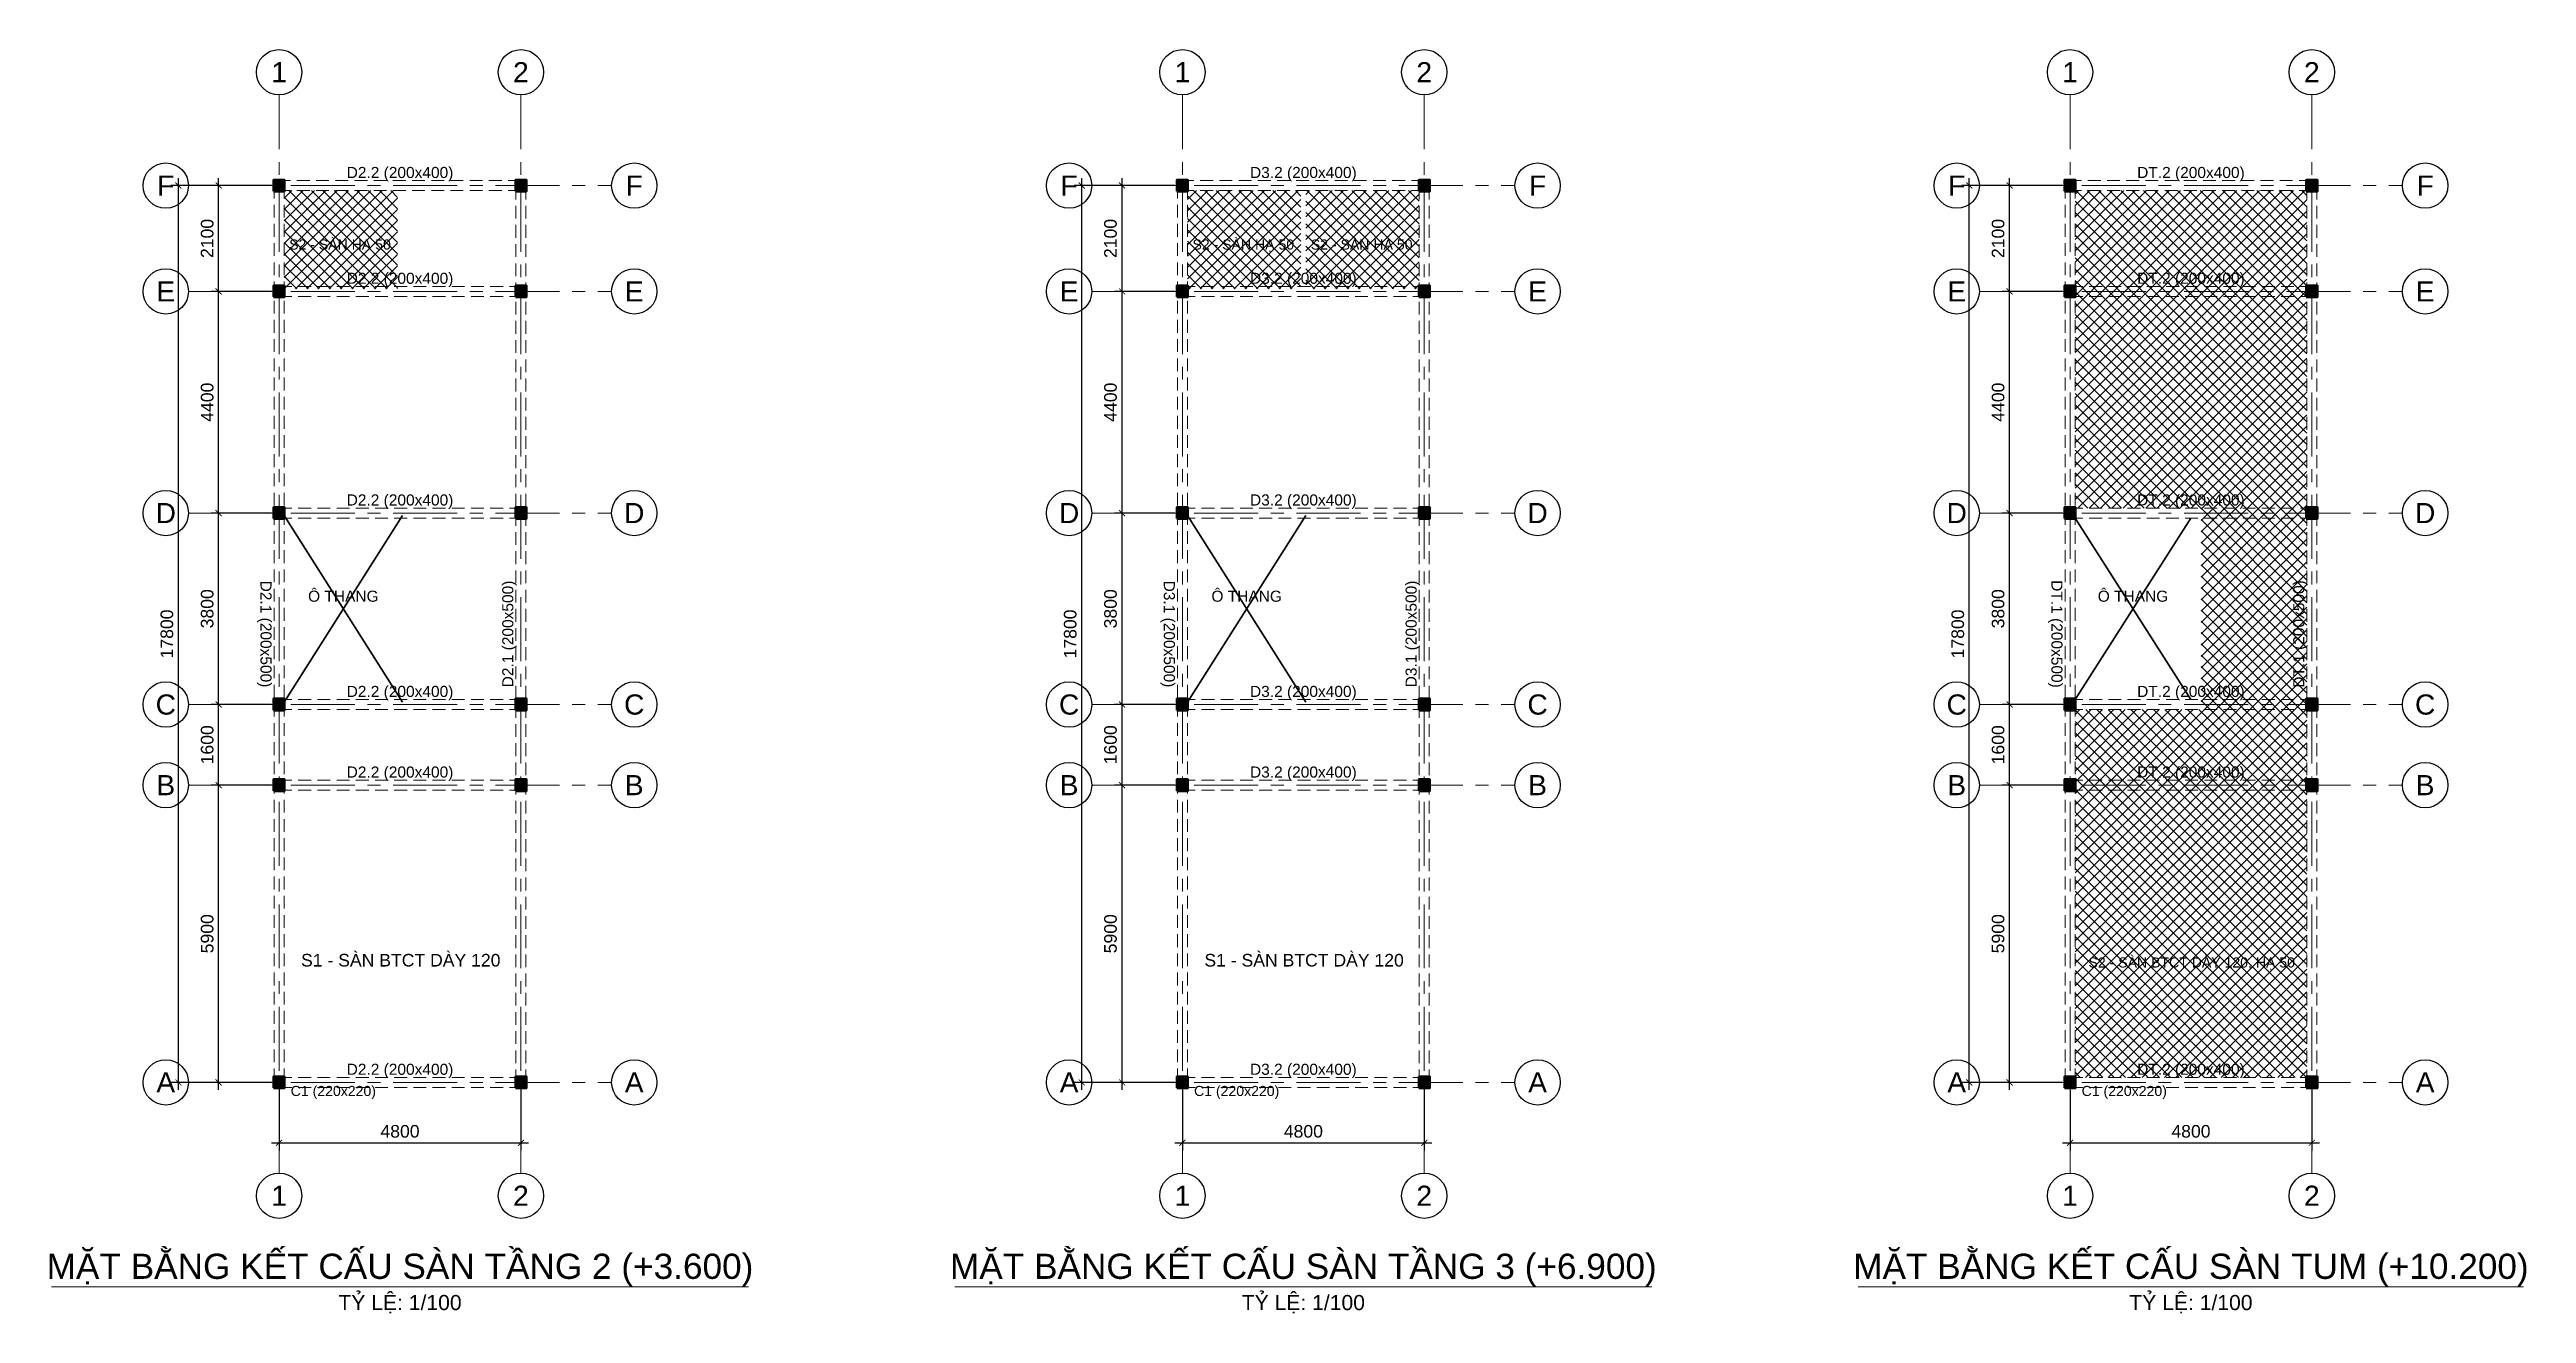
# Model space of a CAD drawing. Header units: millimetres. Extents: x 0 to 198549, y -2709 to 29882.
# Drawn here: x 35967 to 85140, y 4795 to 29882 of the extents above; entities that cross this region are included whole.
import ezdxf
from ezdxf.enums import TextEntityAlignment as Align

# ---------------------------------------------------------------- set-up
doc = ezdxf.new("R2010")
doc.units = ezdxf.units.MM
doc.header["$LTSCALE"] = 40
doc.linetypes.add('CENTER', pattern=[50.8, 31.75, -6.35, 6.35, -6.35])
doc.linetypes.add('HIDDEN', pattern=[9.525, 6.35, -3.175])
for name, color, linetype, lineweight in [('S-ANNO-DIMS', 1, 'Continuous', 18), ('S-ANNO-TEXT', 7, 'Continuous', 18), ('S-BEAM', 8, 'HIDDEN', 18), ('S-COLS', 7, 'Continuous', 50), ('S-COLS-PATT', 8, 'Continuous', 9), ('S-CONC', 7, 'Continuous', 35), ('S-CONC-PATT', 8, 'Continuous', 9), ('S-GRID', 1, 'CENTER', 18), ('S-GRID-IDEN', 7, 'Continuous', 25)]:
    doc.layers.add(name, color=color, linetype=linetype, lineweight=lineweight)
doc.styles.add('MCP-ARIAL', font='arial.ttf')
doc.dimstyles.new('MCP-1-100', dxfattribs={"dimscale": 100, "dimtxt": 2.5, "dimasz": 1.2, "dimexe": 1.5, "dimexo": 1.5, "dimgap": 1, "dimtad": 1, "dimdec": 0, "dimdsep": 46, "dimtxsty": 'MCP-ARIAL', "dimblk": 'ARCHTICK', "dimblk1": 'ARCHTICK', "dimblk2": 'ARCHTICK', "dimcen": 0.09, "dimdle": 1.5, "dimclrd": 256, "dimclre": 256, "dimclrt": 256, "dimadec": 0, "dimazin": 0, "dimtfac": 1, "dimtdec": 4, "dimtix": 1, "dimtmove": 2, "dimatfit": 3, "dimfxl": 1, "dimtolj": 1, "dimtzin": 0, "dimarcsym": 0})

msp = doc.modelspace()

# ---------------------------------------------------------------- texts
at = {"layer": 'S-ANNO-TEXT', "style": 'MCP-ARIAL'}
for s, height, p in [('D2.2 (200x400)', 220, (42924.294, 27441.656)), ('D3.2 (200x400)', 220, (60857.653, 27441.656)), ('DT.2 (200x400)', 220, (78478.512, 27441.656)), ('S2 - SÀN HẠ 50', 200, (41732.294, 26011.656)), ('S2 - SÀN HẠ 50', 200, (59665.653, 26011.656)), ('S2 - SÀN HẠ 50', 200, (62015.653, 26011.656)), ('D2.2 (200x400)', 220, (42924.294, 25341.656)), ('D3.2 (200x400)', 220, (60857.653, 25341.656)), ('DT.2 (200x400)', 220, (78478.512, 25341.656)), ('D2.2 (200x400)', 220, (42924.294, 20941.656)), ('D3.2 (200x400)', 220, (60857.653, 20941.656)), ('DT.2 (200x400)', 220, (78478.512, 20941.656)), ('Ô THANG', 220, (41799.294, 19031.656)), ('Ô THANG', 220, (59732.653, 19031.656)), ('Ô THANG', 220, (77328.512, 19031.656)), ('D2.2 (200x400)', 220, (42924.294, 17141.656)), ('D3.2 (200x400)', 220, (60857.653, 17141.656)), ('DT.2 (200x400)', 220, (78478.512, 17141.656)), ('D2.2 (200x400)', 220, (42924.294, 15541.656)), ('D3.2 (200x400)', 220, (60857.653, 15541.656)), ('DT.2 (200x400)', 220, (78478.512, 15541.656)), ('S1 - SÀN BTCT DÀY 120', 250, (42939.294, 11806.656)), ('S1 - SÀN BTCT DÀY 120', 250, (60872.653, 11806.656)), ('S2 - SÀN BTCT DÀY 120, HẠ 50', 200, (78494.512, 11761.656)), ('D2.2 (200x400)', 220, (42924.294, 9641.656)), ('D3.2 (200x400)', 220, (60857.653, 9641.656)), ('DT.2 (200x400)', 220, (78478.512, 9641.656))]:
    msp.add_text(s, height=height, dxfattribs=at).set_placement(p, align=Align.MIDDLE_CENTER)
for s, rotation, p in [('D2.1 (200x500)', 270, (40264.294, 18281.656)), ('D2.1 (200x500)', 90, (45064.294, 18281.656)), ('D3.1 (200x500)', 270, (58197.653, 18281.656)), ('D3.1 (200x500)', 90, (62997.653, 18281.656)), ('DT.1 (200x500)', 270, (75818.512, 18281.656)), ('DT.1 (200x500)', 90, (80618.512, 18281.656))]:
    msp.add_text(s, height=220, rotation=rotation, dxfattribs=at).set_placement(p, align=Align.MIDDLE_CENTER)
for p in [(40754.294, 9111.656), (58687.653, 9111.656), (76308.512, 9111.656)]:
    msp.add_text('C1 (220x220)', height=200, dxfattribs=at).set_placement(p)
for s, height, p in [('MẶT BẰNG KẾT CẤU SÀN TẦNG 2 (+3.600)', 500, (42924.294, 5481.656)), ('MẶT BẰNG KẾT CẤU SÀN TẦNG 3 (+6.900)', 500, (60857.653, 5481.656)), ('MẶT BẰNG KẾT CẤU SÀN TUM (+10.200)', 500, (78478.512, 5481.656)), ('TỶ LỆ: 1/100', 300, (42924.294, 4861.656)), ('TỶ LỆ: 1/100', 300, (60857.653, 4861.656)), ('TỶ LỆ: 1/100', 300, (78478.512, 4861.656))]:
    msp.add_text(s, height=height, dxfattribs=at).set_placement(p, align=Align.CENTER)

# ---------------------------------------------------------------- blocks, each defined once
blk = doc.blocks.new('MCP_TRUC')
blk.add_circle((0, 0), 4.5)
at = {"style": 'MCP-ARIAL'}
blk.add_attdef('SO', text='', height=4, dxfattribs=at).set_placement((0, 0), align=Align.MIDDLE_CENTER)
blk = doc.blocks.new('_ArchTick')
at = {"color": 0, "linetype": 'ByBlock', "const_width": 0.15}
blk.add_lwpolyline([(-0.5, -0.5), (0.5, 0.5)], dxfattribs=at)
blk = doc.blocks.new('*D19')
at = {"layer": 'Defpoints', "color": 0, "transparency": 16777216}
for p in [(40524, 9382), (45324, 9382), (45324, 8182)]:
    blk.add_point(p, dxfattribs=at)
at = {"layer": 'S-ANNO-DIMS', "lineweight": -2, "transparency": 16777216}
for p, q in [((40524, 9232), (40524, 8032)), ((45324, 9232), (45324, 8032)), ((40374, 8182), (45474, 8182))]:
    blk.add_line(p, q, dxfattribs=at)
at = {"layer": 'S-ANNO-DIMS', "lineweight": -2, "transparency": 16777216, "xscale": 120, "yscale": 120, "zscale": 120, "rotation": 180}
blk.add_blockref('_ArchTick', (40524, 8182), dxfattribs=at)
at = {"layer": 'S-ANNO-DIMS', "lineweight": -2, "transparency": 16777216, "xscale": 120, "yscale": 120, "zscale": 120}
blk.add_blockref('_ArchTick', (45324, 8182), dxfattribs=at)
at = {"layer": 'S-ANNO-DIMS', "transparency": 16777216, "insert": (42924, 8409), "char_height": 250, "attachment_point": 5, "style": 'MCP-ARIAL'}
blk.add_mtext('\\A1;4800', dxfattribs=at)
blk = doc.blocks.new('*D20')
at = {"layer": 'Defpoints', "color": 0, "transparency": 16777216}
for p in [(39324, 15282), (40524, 15282), (40524, 9382)]:
    blk.add_point(p, dxfattribs=at)
at = {"layer": 'S-ANNO-DIMS', "lineweight": -2, "transparency": 16777216}
for p, q in [((40374, 15282), (39174, 15282)), ((39324, 9232), (39324, 15432)), ((40374, 9382), (39174, 9382))]:
    blk.add_line(p, q, dxfattribs=at)
at = {"layer": 'S-ANNO-DIMS', "lineweight": -2, "transparency": 16777216, "xscale": 120, "yscale": 120, "zscale": 120}
for p, rotation in [((39324, 15282), 90), ((39324, 9382), 270)]:
    blk.add_blockref('_ArchTick', p, dxfattribs=dict(at, rotation=rotation))
at = {"layer": 'S-ANNO-DIMS', "transparency": 16777216, "insert": (39097, 12332), "char_height": 250, "attachment_point": 5, "rotation": 90, "style": 'MCP-ARIAL'}
blk.add_mtext('\\A1;5900', dxfattribs=at)
blk = doc.blocks.new('*D21')
at = {"layer": 'Defpoints', "color": 0, "transparency": 16777216}
for p in [(39324, 16882), (40524, 16882), (40524, 15282)]:
    blk.add_point(p, dxfattribs=at)
at = {"layer": 'S-ANNO-DIMS', "lineweight": -2, "transparency": 16777216}
for p, q in [((40374, 16882), (39174, 16882)), ((39324, 15132), (39324, 17032)), ((40374, 15282), (39174, 15282))]:
    blk.add_line(p, q, dxfattribs=at)
at = {"layer": 'S-ANNO-DIMS', "lineweight": -2, "transparency": 16777216, "xscale": 120, "yscale": 120, "zscale": 120}
for p, rotation in [((39324, 16882), 90), ((39324, 15282), 270)]:
    blk.add_blockref('_ArchTick', p, dxfattribs=dict(at, rotation=rotation))
at = {"layer": 'S-ANNO-DIMS', "transparency": 16777216, "insert": (39097, 16082), "char_height": 250, "attachment_point": 5, "rotation": 90, "style": 'MCP-ARIAL'}
blk.add_mtext('\\A1;1600', dxfattribs=at)
blk = doc.blocks.new('*D22')
at = {"layer": 'Defpoints', "color": 0, "transparency": 16777216}
for p in [(39324, 20682), (40524, 20682), (40524, 16882)]:
    blk.add_point(p, dxfattribs=at)
at = {"layer": 'S-ANNO-DIMS', "lineweight": -2, "transparency": 16777216}
for p, q in [((40374, 20682), (39174, 20682)), ((39324, 16732), (39324, 20832)), ((40374, 16882), (39174, 16882))]:
    blk.add_line(p, q, dxfattribs=at)
at = {"layer": 'S-ANNO-DIMS', "lineweight": -2, "transparency": 16777216, "xscale": 120, "yscale": 120, "zscale": 120}
for p, rotation in [((39324, 20682), 90), ((39324, 16882), 270)]:
    blk.add_blockref('_ArchTick', p, dxfattribs=dict(at, rotation=rotation))
at = {"layer": 'S-ANNO-DIMS', "transparency": 16777216, "insert": (39097, 18782), "char_height": 250, "attachment_point": 5, "rotation": 90, "style": 'MCP-ARIAL'}
blk.add_mtext('\\A1;3800', dxfattribs=at)
blk = doc.blocks.new('*D23')
at = {"layer": 'Defpoints', "color": 0, "transparency": 16777216}
for p in [(39324, 25082), (40524, 25082), (40524, 20682)]:
    blk.add_point(p, dxfattribs=at)
at = {"layer": 'S-ANNO-DIMS', "lineweight": -2, "transparency": 16777216}
for p, q in [((40374, 25082), (39174, 25082)), ((39324, 20532), (39324, 25232)), ((40374, 20682), (39174, 20682))]:
    blk.add_line(p, q, dxfattribs=at)
at = {"layer": 'S-ANNO-DIMS', "lineweight": -2, "transparency": 16777216, "xscale": 120, "yscale": 120, "zscale": 120}
for p, rotation in [((39324, 25082), 90), ((39324, 20682), 270)]:
    blk.add_blockref('_ArchTick', p, dxfattribs=dict(at, rotation=rotation))
at = {"layer": 'S-ANNO-DIMS', "transparency": 16777216, "insert": (39097, 22882), "char_height": 250, "attachment_point": 5, "rotation": 90, "style": 'MCP-ARIAL'}
blk.add_mtext('\\A1;4400', dxfattribs=at)
blk = doc.blocks.new('*D24')
at = {"layer": 'Defpoints', "color": 0, "transparency": 16777216}
for p in [(39324, 27182), (40524, 27182), (40524, 25082)]:
    blk.add_point(p, dxfattribs=at)
at = {"layer": 'S-ANNO-DIMS', "lineweight": -2, "transparency": 16777216}
for p, q in [((40374, 27182), (39174, 27182)), ((39324, 24932), (39324, 27332)), ((40374, 25082), (39174, 25082))]:
    blk.add_line(p, q, dxfattribs=at)
at = {"layer": 'S-ANNO-DIMS', "lineweight": -2, "transparency": 16777216, "xscale": 120, "yscale": 120, "zscale": 120}
for p, rotation in [((39324, 27182), 90), ((39324, 25082), 270)]:
    blk.add_blockref('_ArchTick', p, dxfattribs=dict(at, rotation=rotation))
at = {"layer": 'S-ANNO-DIMS', "transparency": 16777216, "insert": (39097, 26132), "char_height": 250, "attachment_point": 5, "rotation": 90, "style": 'MCP-ARIAL'}
blk.add_mtext('\\A1;2100', dxfattribs=at)
blk = doc.blocks.new('*D25')
at = {"layer": 'Defpoints', "color": 0, "transparency": 16777216}
for p in [(38524, 27182), (40524, 27182), (40524, 9382)]:
    blk.add_point(p, dxfattribs=at)
at = {"layer": 'S-ANNO-DIMS', "lineweight": -2, "transparency": 16777216}
for p, q in [((40374, 27182), (38374, 27182)), ((38524, 9232), (38524, 27332)), ((40374, 9382), (38374, 9382))]:
    blk.add_line(p, q, dxfattribs=at)
at = {"layer": 'S-ANNO-DIMS', "lineweight": -2, "transparency": 16777216, "xscale": 120, "yscale": 120, "zscale": 120}
for p, rotation in [((38524, 27182), 90), ((38524, 9382), 270)]:
    blk.add_blockref('_ArchTick', p, dxfattribs=dict(at, rotation=rotation))
at = {"layer": 'S-ANNO-DIMS', "transparency": 16777216, "insert": (38297, 18282), "char_height": 250, "attachment_point": 5, "rotation": 90, "style": 'MCP-ARIAL'}
blk.add_mtext('\\A1;17800', dxfattribs=at)
blk = doc.blocks.new('*D26')
at = {"layer": 'Defpoints', "color": 0, "transparency": 16777216}
for p in [(58458, 9382), (63258, 9382), (63258, 8182)]:
    blk.add_point(p, dxfattribs=at)
at = {"layer": 'S-ANNO-DIMS', "lineweight": -2, "transparency": 16777216}
for p, q in [((58458, 9232), (58458, 8032)), ((63258, 9232), (63258, 8032)), ((58308, 8182), (63408, 8182))]:
    blk.add_line(p, q, dxfattribs=at)
at = {"layer": 'S-ANNO-DIMS', "lineweight": -2, "transparency": 16777216, "xscale": 120, "yscale": 120, "zscale": 120, "rotation": 180}
blk.add_blockref('_ArchTick', (58458, 8182), dxfattribs=at)
at = {"layer": 'S-ANNO-DIMS', "lineweight": -2, "transparency": 16777216, "xscale": 120, "yscale": 120, "zscale": 120}
blk.add_blockref('_ArchTick', (63258, 8182), dxfattribs=at)
at = {"layer": 'S-ANNO-DIMS', "transparency": 16777216, "insert": (60858, 8409), "char_height": 250, "attachment_point": 5, "style": 'MCP-ARIAL'}
blk.add_mtext('\\A1;4800', dxfattribs=at)
blk = doc.blocks.new('*D27')
at = {"layer": 'Defpoints', "color": 0, "transparency": 16777216}
for p in [(57258, 15282), (58458, 15282), (58458, 9382)]:
    blk.add_point(p, dxfattribs=at)
at = {"layer": 'S-ANNO-DIMS', "lineweight": -2, "transparency": 16777216}
for p, q in [((58308, 15282), (57108, 15282)), ((57258, 9232), (57258, 15432)), ((58308, 9382), (57108, 9382))]:
    blk.add_line(p, q, dxfattribs=at)
at = {"layer": 'S-ANNO-DIMS', "lineweight": -2, "transparency": 16777216, "xscale": 120, "yscale": 120, "zscale": 120}
for p, rotation in [((57258, 15282), 90), ((57258, 9382), 270)]:
    blk.add_blockref('_ArchTick', p, dxfattribs=dict(at, rotation=rotation))
at = {"layer": 'S-ANNO-DIMS', "transparency": 16777216, "insert": (57030, 12332), "char_height": 250, "attachment_point": 5, "rotation": 90, "style": 'MCP-ARIAL'}
blk.add_mtext('\\A1;5900', dxfattribs=at)
blk = doc.blocks.new('*D28')
at = {"layer": 'Defpoints', "color": 0, "transparency": 16777216}
for p in [(57258, 16882), (58458, 16882), (58458, 15282)]:
    blk.add_point(p, dxfattribs=at)
at = {"layer": 'S-ANNO-DIMS', "lineweight": -2, "transparency": 16777216}
for p, q in [((58308, 16882), (57108, 16882)), ((57258, 15132), (57258, 17032)), ((58308, 15282), (57108, 15282))]:
    blk.add_line(p, q, dxfattribs=at)
at = {"layer": 'S-ANNO-DIMS', "lineweight": -2, "transparency": 16777216, "xscale": 120, "yscale": 120, "zscale": 120}
for p, rotation in [((57258, 16882), 90), ((57258, 15282), 270)]:
    blk.add_blockref('_ArchTick', p, dxfattribs=dict(at, rotation=rotation))
at = {"layer": 'S-ANNO-DIMS', "transparency": 16777216, "insert": (57030, 16082), "char_height": 250, "attachment_point": 5, "rotation": 90, "style": 'MCP-ARIAL'}
blk.add_mtext('\\A1;1600', dxfattribs=at)
blk = doc.blocks.new('*D29')
at = {"layer": 'Defpoints', "color": 0, "transparency": 16777216}
for p in [(57258, 20682), (58458, 20682), (58458, 16882)]:
    blk.add_point(p, dxfattribs=at)
at = {"layer": 'S-ANNO-DIMS', "lineweight": -2, "transparency": 16777216}
for p, q in [((58308, 20682), (57108, 20682)), ((57258, 16732), (57258, 20832)), ((58308, 16882), (57108, 16882))]:
    blk.add_line(p, q, dxfattribs=at)
at = {"layer": 'S-ANNO-DIMS', "lineweight": -2, "transparency": 16777216, "xscale": 120, "yscale": 120, "zscale": 120}
for p, rotation in [((57258, 20682), 90), ((57258, 16882), 270)]:
    blk.add_blockref('_ArchTick', p, dxfattribs=dict(at, rotation=rotation))
at = {"layer": 'S-ANNO-DIMS', "transparency": 16777216, "insert": (57030, 18782), "char_height": 250, "attachment_point": 5, "rotation": 90, "style": 'MCP-ARIAL'}
blk.add_mtext('\\A1;3800', dxfattribs=at)
blk = doc.blocks.new('*D30')
at = {"layer": 'Defpoints', "color": 0, "transparency": 16777216}
for p in [(57258, 25082), (58458, 25082), (58458, 20682)]:
    blk.add_point(p, dxfattribs=at)
at = {"layer": 'S-ANNO-DIMS', "lineweight": -2, "transparency": 16777216}
for p, q in [((58308, 25082), (57108, 25082)), ((57258, 20532), (57258, 25232)), ((58308, 20682), (57108, 20682))]:
    blk.add_line(p, q, dxfattribs=at)
at = {"layer": 'S-ANNO-DIMS', "lineweight": -2, "transparency": 16777216, "xscale": 120, "yscale": 120, "zscale": 120}
for p, rotation in [((57258, 25082), 90), ((57258, 20682), 270)]:
    blk.add_blockref('_ArchTick', p, dxfattribs=dict(at, rotation=rotation))
at = {"layer": 'S-ANNO-DIMS', "transparency": 16777216, "insert": (57030, 22882), "char_height": 250, "attachment_point": 5, "rotation": 90, "style": 'MCP-ARIAL'}
blk.add_mtext('\\A1;4400', dxfattribs=at)
blk = doc.blocks.new('*D31')
at = {"layer": 'Defpoints', "color": 0, "transparency": 16777216}
for p in [(57258, 27182), (58458, 27182), (58458, 25082)]:
    blk.add_point(p, dxfattribs=at)
at = {"layer": 'S-ANNO-DIMS', "lineweight": -2, "transparency": 16777216}
for p, q in [((58308, 27182), (57108, 27182)), ((57258, 24932), (57258, 27332)), ((58308, 25082), (57108, 25082))]:
    blk.add_line(p, q, dxfattribs=at)
at = {"layer": 'S-ANNO-DIMS', "lineweight": -2, "transparency": 16777216, "xscale": 120, "yscale": 120, "zscale": 120}
for p, rotation in [((57258, 27182), 90), ((57258, 25082), 270)]:
    blk.add_blockref('_ArchTick', p, dxfattribs=dict(at, rotation=rotation))
at = {"layer": 'S-ANNO-DIMS', "transparency": 16777216, "insert": (57030, 26132), "char_height": 250, "attachment_point": 5, "rotation": 90, "style": 'MCP-ARIAL'}
blk.add_mtext('\\A1;2100', dxfattribs=at)
blk = doc.blocks.new('*D32')
at = {"layer": 'Defpoints', "color": 0, "transparency": 16777216}
for p in [(56458, 27182), (58458, 27182), (58458, 9382)]:
    blk.add_point(p, dxfattribs=at)
at = {"layer": 'S-ANNO-DIMS', "lineweight": -2, "transparency": 16777216}
for p, q in [((58308, 27182), (56308, 27182)), ((56458, 9232), (56458, 27332)), ((58308, 9382), (56308, 9382))]:
    blk.add_line(p, q, dxfattribs=at)
at = {"layer": 'S-ANNO-DIMS', "lineweight": -2, "transparency": 16777216, "xscale": 120, "yscale": 120, "zscale": 120}
for p, rotation in [((56458, 27182), 90), ((56458, 9382), 270)]:
    blk.add_blockref('_ArchTick', p, dxfattribs=dict(at, rotation=rotation))
at = {"layer": 'S-ANNO-DIMS', "transparency": 16777216, "insert": (56230, 18282), "char_height": 250, "attachment_point": 5, "rotation": 90, "style": 'MCP-ARIAL'}
blk.add_mtext('\\A1;17800', dxfattribs=at)
blk = doc.blocks.new('*D33')
at = {"layer": 'Defpoints', "color": 0, "transparency": 16777216}
for p in [(76079, 9382), (80879, 9382), (80879, 8182)]:
    blk.add_point(p, dxfattribs=at)
at = {"layer": 'S-ANNO-DIMS', "lineweight": -2, "transparency": 16777216}
for p, q in [((76079, 9232), (76079, 8032)), ((80879, 9232), (80879, 8032)), ((75929, 8182), (81029, 8182))]:
    blk.add_line(p, q, dxfattribs=at)
at = {"layer": 'S-ANNO-DIMS', "lineweight": -2, "transparency": 16777216, "xscale": 120, "yscale": 120, "zscale": 120, "rotation": 180}
blk.add_blockref('_ArchTick', (76079, 8182), dxfattribs=at)
at = {"layer": 'S-ANNO-DIMS', "lineweight": -2, "transparency": 16777216, "xscale": 120, "yscale": 120, "zscale": 120}
blk.add_blockref('_ArchTick', (80879, 8182), dxfattribs=at)
at = {"layer": 'S-ANNO-DIMS', "transparency": 16777216, "insert": (78479, 8409), "char_height": 250, "attachment_point": 5, "style": 'MCP-ARIAL'}
blk.add_mtext('\\A1;4800', dxfattribs=at)
blk = doc.blocks.new('*D34')
at = {"layer": 'Defpoints', "color": 0, "transparency": 16777216}
for p in [(74879, 15282), (76079, 15282), (76079, 9382)]:
    blk.add_point(p, dxfattribs=at)
at = {"layer": 'S-ANNO-DIMS', "lineweight": -2, "transparency": 16777216}
for p, q in [((75929, 15282), (74729, 15282)), ((74879, 9232), (74879, 15432)), ((75929, 9382), (74729, 9382))]:
    blk.add_line(p, q, dxfattribs=at)
at = {"layer": 'S-ANNO-DIMS', "lineweight": -2, "transparency": 16777216, "xscale": 120, "yscale": 120, "zscale": 120}
for p, rotation in [((74879, 15282), 90), ((74879, 9382), 270)]:
    blk.add_blockref('_ArchTick', p, dxfattribs=dict(at, rotation=rotation))
at = {"layer": 'S-ANNO-DIMS', "transparency": 16777216, "insert": (74651, 12332), "char_height": 250, "attachment_point": 5, "rotation": 90, "style": 'MCP-ARIAL'}
blk.add_mtext('\\A1;5900', dxfattribs=at)
blk = doc.blocks.new('*D35')
at = {"layer": 'Defpoints', "color": 0, "transparency": 16777216}
for p in [(74879, 16882), (76079, 16882), (76079, 15282)]:
    blk.add_point(p, dxfattribs=at)
at = {"layer": 'S-ANNO-DIMS', "lineweight": -2, "transparency": 16777216}
for p, q in [((75929, 16882), (74729, 16882)), ((74879, 15132), (74879, 17032)), ((75929, 15282), (74729, 15282))]:
    blk.add_line(p, q, dxfattribs=at)
at = {"layer": 'S-ANNO-DIMS', "lineweight": -2, "transparency": 16777216, "xscale": 120, "yscale": 120, "zscale": 120}
for p, rotation in [((74879, 16882), 90), ((74879, 15282), 270)]:
    blk.add_blockref('_ArchTick', p, dxfattribs=dict(at, rotation=rotation))
at = {"layer": 'S-ANNO-DIMS', "transparency": 16777216, "insert": (74651, 16082), "char_height": 250, "attachment_point": 5, "rotation": 90, "style": 'MCP-ARIAL'}
blk.add_mtext('\\A1;1600', dxfattribs=at)
blk = doc.blocks.new('*D36')
at = {"layer": 'Defpoints', "color": 0, "transparency": 16777216}
for p in [(74879, 20682), (76079, 20682), (76079, 16882)]:
    blk.add_point(p, dxfattribs=at)
at = {"layer": 'S-ANNO-DIMS', "lineweight": -2, "transparency": 16777216}
for p, q in [((75929, 20682), (74729, 20682)), ((74879, 16732), (74879, 20832)), ((75929, 16882), (74729, 16882))]:
    blk.add_line(p, q, dxfattribs=at)
at = {"layer": 'S-ANNO-DIMS', "lineweight": -2, "transparency": 16777216, "xscale": 120, "yscale": 120, "zscale": 120}
for p, rotation in [((74879, 20682), 90), ((74879, 16882), 270)]:
    blk.add_blockref('_ArchTick', p, dxfattribs=dict(at, rotation=rotation))
at = {"layer": 'S-ANNO-DIMS', "transparency": 16777216, "insert": (74651, 18782), "char_height": 250, "attachment_point": 5, "rotation": 90, "style": 'MCP-ARIAL'}
blk.add_mtext('\\A1;3800', dxfattribs=at)
blk = doc.blocks.new('*D37')
at = {"layer": 'Defpoints', "color": 0, "transparency": 16777216}
for p in [(74879, 25082), (76079, 25082), (76079, 20682)]:
    blk.add_point(p, dxfattribs=at)
at = {"layer": 'S-ANNO-DIMS', "lineweight": -2, "transparency": 16777216}
for p, q in [((75929, 25082), (74729, 25082)), ((74879, 20532), (74879, 25232)), ((75929, 20682), (74729, 20682))]:
    blk.add_line(p, q, dxfattribs=at)
at = {"layer": 'S-ANNO-DIMS', "lineweight": -2, "transparency": 16777216, "xscale": 120, "yscale": 120, "zscale": 120}
for p, rotation in [((74879, 25082), 90), ((74879, 20682), 270)]:
    blk.add_blockref('_ArchTick', p, dxfattribs=dict(at, rotation=rotation))
at = {"layer": 'S-ANNO-DIMS', "transparency": 16777216, "insert": (74651, 22882), "char_height": 250, "attachment_point": 5, "rotation": 90, "style": 'MCP-ARIAL'}
blk.add_mtext('\\A1;4400', dxfattribs=at)
blk = doc.blocks.new('*D38')
at = {"layer": 'Defpoints', "color": 0, "transparency": 16777216}
for p in [(74879, 27182), (76079, 27182), (76079, 25082)]:
    blk.add_point(p, dxfattribs=at)
at = {"layer": 'S-ANNO-DIMS', "lineweight": -2, "transparency": 16777216}
for p, q in [((75929, 27182), (74729, 27182)), ((74879, 24932), (74879, 27332)), ((75929, 25082), (74729, 25082))]:
    blk.add_line(p, q, dxfattribs=at)
at = {"layer": 'S-ANNO-DIMS', "lineweight": -2, "transparency": 16777216, "xscale": 120, "yscale": 120, "zscale": 120}
for p, rotation in [((74879, 27182), 90), ((74879, 25082), 270)]:
    blk.add_blockref('_ArchTick', p, dxfattribs=dict(at, rotation=rotation))
at = {"layer": 'S-ANNO-DIMS', "transparency": 16777216, "insert": (74651, 26132), "char_height": 250, "attachment_point": 5, "rotation": 90, "style": 'MCP-ARIAL'}
blk.add_mtext('\\A1;2100', dxfattribs=at)
blk = doc.blocks.new('*D39')
at = {"layer": 'Defpoints', "color": 0, "transparency": 16777216}
for p in [(74079, 27182), (76079, 27182), (76079, 9382)]:
    blk.add_point(p, dxfattribs=at)
at = {"layer": 'S-ANNO-DIMS', "lineweight": -2, "transparency": 16777216}
for p, q in [((75929, 27182), (73929, 27182)), ((74079, 9232), (74079, 27332)), ((75929, 9382), (73929, 9382))]:
    blk.add_line(p, q, dxfattribs=at)
at = {"layer": 'S-ANNO-DIMS', "lineweight": -2, "transparency": 16777216, "xscale": 120, "yscale": 120, "zscale": 120}
for p, rotation in [((74079, 27182), 90), ((74079, 9382), 270)]:
    blk.add_blockref('_ArchTick', p, dxfattribs=dict(at, rotation=rotation))
at = {"layer": 'S-ANNO-DIMS', "transparency": 16777216, "insert": (73851, 18282), "char_height": 250, "attachment_point": 5, "rotation": 90, "style": 'MCP-ARIAL'}
blk.add_mtext('\\A1;17800', dxfattribs=at)

# ---------------------------------------------------------------- dimensions: what is measured, and where the dimension line sits
at = {"layer": 'S-ANNO-DIMS'}
for base, p1, p2, picture, middle in [((38524.294, 27181.656), (40524.294, 9381.656), (40524.294, 27181.656), '*D25', (38296.651, 18281.656)), ((39324.294, 27181.656), (40524.294, 25081.656), (40524.294, 27181.656), '*D24', (39096.651, 26131.656)), ((56457.653, 27181.656), (58457.653, 9381.656), (58457.653, 27181.656), '*D32', (56230.01, 18281.656)), ((57257.653, 27181.656), (58457.653, 25081.656), (58457.653, 27181.656), '*D31', (57030.01, 26131.656)), ((74078.512, 27181.656), (76078.512, 9381.656), (76078.512, 27181.656), '*D39', (73850.869, 18281.656)), ((74878.512, 27181.656), (76078.512, 25081.656), (76078.512, 27181.656), '*D38', (74650.869, 26131.656)), ((39324.294, 25081.656), (40524.294, 20681.656), (40524.294, 25081.656), '*D23', (39096.651, 22881.656)), ((57257.653, 25081.656), (58457.653, 20681.656), (58457.653, 25081.656), '*D30', (57030.01, 22881.656)), ((74878.512, 25081.656), (76078.512, 20681.656), (76078.512, 25081.656), '*D37', (74650.869, 22881.656)), ((39324.294, 20681.656), (40524.294, 16881.656), (40524.294, 20681.656), '*D22', (39096.565, 18781.656)), ((57257.653, 20681.656), (58457.653, 16881.656), (58457.653, 20681.656), '*D29', (57029.924, 18781.656)), ((74878.512, 20681.656), (76078.512, 16881.656), (76078.512, 20681.656), '*D36', (74650.783, 18781.656)), ((39324.294, 16881.656), (40524.294, 15281.656), (40524.294, 16881.656), '*D21', (39096.651, 16081.656)), ((57257.653, 16881.656), (58457.653, 15281.656), (58457.653, 16881.656), '*D28', (57030.01, 16081.656)), ((74878.512, 16881.656), (76078.512, 15281.656), (76078.512, 16881.656), '*D35', (74650.869, 16081.656)), ((39324.294, 15281.656), (40524.294, 9381.656), (40524.294, 15281.656), '*D20', (39096.651, 12331.656)), ((57257.653, 15281.656), (58457.653, 9381.656), (58457.653, 15281.656), '*D27', (57030.01, 12331.656)), ((74878.512, 15281.656), (76078.512, 9381.656), (76078.512, 15281.656), '*D34', (74650.869, 12331.656))]:
    dim = msp.add_linear_dim(base=base, p1=p1, p2=p2, angle=90, dimstyle='MCP-1-100', dxfattribs=at)
    dim.commit()
    dim.dimension.update_dxf_attribs({"geometry": picture, "text_midpoint": middle})
for base, p1, p2, picture, middle in [((45324.294, 8181.656), (40524.294, 9381.656), (45324.294, 9381.656), '*D19', (42924.294, 8409.299)), ((63257.653, 8181.656), (58457.653, 9381.656), (63257.653, 9381.656), '*D26', (60857.653, 8409.299)), ((80878.512, 8181.656), (76078.512, 9381.656), (80878.512, 9381.656), '*D33', (78478.512, 8409.299))]:
    dim = msp.add_linear_dim(base=base, p1=p1, p2=p2, dimstyle='MCP-1-100', dxfattribs=at)
    dim.commit()
    dim.dimension.update_dxf_attribs({"geometry": picture, "text_midpoint": middle})

# ---------------------------------------------------------------- hatches: boundary and pattern name
at = {"layer": 'S-COLS-PATT'}
for points in [[(40414.294, 27071.656), (40634.294, 27071.656), (40634.294, 27291.656), (40414.294, 27291.656)], [(45214.294, 27071.656), (45434.294, 27071.656), (45434.294, 27291.656), (45214.294, 27291.656)], [(58347.653, 27071.656), (58567.653, 27071.656), (58567.653, 27291.656), (58347.653, 27291.656)], [(63147.653, 27071.656), (63367.653, 27071.656), (63367.653, 27291.656), (63147.653, 27291.656)], [(75968.512, 27071.656), (76188.512, 27071.656), (76188.512, 27291.656), (75968.512, 27291.656)], [(80768.512, 27071.656), (80988.512, 27071.656), (80988.512, 27291.656), (80768.512, 27291.656)], [(40414.294, 24971.656), (40634.294, 24971.656), (40634.294, 25191.656), (40414.294, 25191.656)], [(45214.294, 24971.656), (45434.294, 24971.656), (45434.294, 25191.656), (45214.294, 25191.656)], [(58347.653, 24971.656), (58567.653, 24971.656), (58567.653, 25191.656), (58347.653, 25191.656)], [(63147.653, 24971.656), (63367.653, 24971.656), (63367.653, 25191.656), (63147.653, 25191.656)], [(75968.512, 24971.656), (76188.512, 24971.656), (76188.512, 25191.656), (75968.512, 25191.656)], [(80768.512, 24971.656), (80988.512, 24971.656), (80988.512, 25191.656), (80768.512, 25191.656)], [(40414.294, 20571.656), (40634.294, 20571.656), (40634.294, 20791.656), (40414.294, 20791.656)], [(45214.294, 20571.656), (45434.294, 20571.656), (45434.294, 20791.656), (45214.294, 20791.656)], [(58347.653, 20571.656), (58567.653, 20571.656), (58567.653, 20791.656), (58347.653, 20791.656)], [(63147.653, 20571.656), (63367.653, 20571.656), (63367.653, 20791.656), (63147.653, 20791.656)], [(75968.512, 20571.656), (76188.512, 20571.656), (76188.512, 20791.656), (75968.512, 20791.656)], [(80768.512, 20571.656), (80988.512, 20571.656), (80988.512, 20791.656), (80768.512, 20791.656)], [(40414.294, 16771.656), (40634.294, 16771.656), (40634.294, 16991.656), (40414.294, 16991.656)], [(45214.294, 16771.656), (45434.294, 16771.656), (45434.294, 16991.656), (45214.294, 16991.656)], [(58347.653, 16771.656), (58567.653, 16771.656), (58567.653, 16991.656), (58347.653, 16991.656)], [(63147.653, 16771.656), (63367.653, 16771.656), (63367.653, 16991.656), (63147.653, 16991.656)], [(75968.512, 16771.656), (76188.512, 16771.656), (76188.512, 16991.656), (75968.512, 16991.656)], [(80768.512, 16771.656), (80988.512, 16771.656), (80988.512, 16991.656), (80768.512, 16991.656)], [(40414.294, 15171.656), (40634.294, 15171.656), (40634.294, 15391.656), (40414.294, 15391.656)], [(45214.294, 15171.656), (45434.294, 15171.656), (45434.294, 15391.656), (45214.294, 15391.656)], [(58347.653, 15171.656), (58567.653, 15171.656), (58567.653, 15391.656), (58347.653, 15391.656)], [(63147.653, 15171.656), (63367.653, 15171.656), (63367.653, 15391.656), (63147.653, 15391.656)], [(75968.512, 15171.656), (76188.512, 15171.656), (76188.512, 15391.656), (75968.512, 15391.656)], [(80768.512, 15171.656), (80988.512, 15171.656), (80988.512, 15391.656), (80768.512, 15391.656)], [(40414.294, 9271.656), (40634.294, 9271.656), (40634.294, 9491.656), (40414.294, 9491.656)], [(45214.294, 9271.656), (45434.294, 9271.656), (45434.294, 9491.656), (45214.294, 9491.656)], [(58347.653, 9271.656), (58567.653, 9271.656), (58567.653, 9491.656), (58347.653, 9491.656)], [(63147.653, 9271.656), (63367.653, 9271.656), (63367.653, 9491.656), (63147.653, 9491.656)], [(75968.512, 9271.656), (76188.512, 9271.656), (76188.512, 9491.656), (75968.512, 9491.656)], [(80768.512, 9271.656), (80988.512, 9271.656), (80988.512, 9491.656), (80768.512, 9491.656)]]:
    msp.add_hatch(color=256, dxfattribs=at).paths.add_polyline_path(points, flags=16)
at = {"layer": 'S-CONC-PATT'}
h = msp.add_hatch(dxfattribs=at)
h.set_pattern_fill('ANSI37', color=256, scale=50, style=0)
h.paths.add_polyline_path([(40624.294, 25131.656), (42874.294, 25131.656), (42874.294, 27081.656), (40624.294, 27081.656)], flags=16)
h = msp.add_hatch(dxfattribs=at)
h.set_pattern_fill('ANSI37', color=256, scale=50, style=0)
h.paths.add_polyline_path([(58557.653, 25131.656), (60807.653, 25131.656), (60807.653, 27081.656), (58557.653, 27081.656)], flags=16)
h = msp.add_hatch(dxfattribs=at)
h.set_pattern_fill('ANSI37', color=256, scale=50, style=0)
h.paths.add_polyline_path([(60907.653, 27081.656), (60907.653, 25131.656), (63157.653, 25131.656), (63157.653, 27081.656)], flags=16)
h = msp.add_hatch(dxfattribs=at)
h.set_pattern_fill('ANSI37', color=256, scale=50, style=0)
h.paths.add_polyline_path([(76178.512, 20781.656), (78678.512, 20781.656), (78678.512, 16781.656), (76178.512, 16781.656), (76178.512, 9481.656), (80778.512, 9481.656), (80778.512, 27081.656), (76178.512, 27081.656)], flags=16)

# ---------------------------------------------------------------- linework, layer by layer
at = {"layer": 'S-ANNO-TEXT'}
for p, q in [((36006.794, 5321.656), (49841.794, 5321.656)), ((53940.153, 5321.656), (67775.153, 5321.656)), ((71873.512, 5321.656), (85083.512, 5321.656))]:
    msp.add_line(p, q, dxfattribs=at)
at = {"layer": 'S-BEAM'}
for p, q in [((40424.294, 27181.656), (40424.294, 9381.656)), ((45324.294, 27281.656), (40524.294, 27281.656)), ((45324.294, 27081.656), (40524.294, 27081.656)), ((40624.294, 27181.656), (40624.294, 9381.656)), ((45224.294, 9381.656), (45224.294, 27181.656)), ((45424.294, 9381.656), (45424.294, 27181.656)), ((58357.653, 27181.656), (58357.653, 9381.656)), ((63257.653, 27281.656), (58457.653, 27281.656)), ((63257.653, 27081.656), (58457.653, 27081.656)), ((58557.653, 27181.656), (58557.653, 9381.656)), ((63157.653, 9381.656), (63157.653, 27181.656)), ((63357.653, 9381.656), (63357.653, 27181.656)), ((75978.512, 27181.656), (75978.512, 9381.656)), ((80878.512, 27281.656), (76078.512, 27281.656)), ((80878.512, 27081.656), (76078.512, 27081.656)), ((76178.512, 27181.656), (76178.512, 9381.656)), ((80778.512, 9381.656), (80778.512, 27181.656)), ((80978.512, 9381.656), (80978.512, 27181.656)), ((40524.294, 25181.656), (45324.294, 25181.656)), ((58457.653, 25181.656), (63257.653, 25181.656)), ((76078.512, 25181.656), (80878.512, 25181.656)), ((40524.294, 24981.656), (45324.294, 24981.656)), ((58457.653, 24981.656), (63257.653, 24981.656)), ((76078.512, 24981.656), (80878.512, 24981.656)), ((40524.294, 20781.656), (45324.294, 20781.656)), ((58457.653, 20781.656), (63257.653, 20781.656)), ((76078.512, 20781.656), (80878.512, 20781.656)), ((40524.294, 20581.656), (45324.294, 20581.656)), ((58457.653, 20581.656), (63257.653, 20581.656)), ((76078.512, 20581.656), (80878.512, 20581.656)), ((40524.294, 16981.656), (45324.294, 16981.656)), ((40524.294, 16781.656), (45324.294, 16781.656)), ((58457.653, 16981.656), (63257.653, 16981.656)), ((58457.653, 16781.656), (63257.653, 16781.656)), ((76078.512, 16981.656), (80878.512, 16981.656)), ((76078.512, 16781.656), (80878.512, 16781.656)), ((40524.294, 15381.656), (45324.294, 15381.656)), ((58457.653, 15381.656), (63257.653, 15381.656)), ((76078.512, 15381.656), (80878.512, 15381.656)), ((40524.294, 15181.656), (45324.294, 15181.656)), ((58457.653, 15181.656), (63257.653, 15181.656)), ((76078.512, 15181.656), (80878.512, 15181.656)), ((40524.294, 9481.656), (45324.294, 9481.656)), ((58457.653, 9481.656), (63257.653, 9481.656)), ((76078.512, 9481.656), (80878.512, 9481.656)), ((40524.294, 9281.656), (45324.294, 9281.656)), ((58457.653, 9281.656), (63257.653, 9281.656)), ((76078.512, 9281.656), (80878.512, 9281.656))]:
    msp.add_line(p, q, dxfattribs=at)
at = {"layer": 'S-COLS'}
for points in [[(40414.294, 27071.656), (40634.294, 27071.656), (40634.294, 27291.656), (40414.294, 27291.656)], [(45214.294, 27071.656), (45434.294, 27071.656), (45434.294, 27291.656), (45214.294, 27291.656)], [(58347.653, 27071.656), (58567.653, 27071.656), (58567.653, 27291.656), (58347.653, 27291.656)], [(63147.653, 27071.656), (63367.653, 27071.656), (63367.653, 27291.656), (63147.653, 27291.656)], [(75968.512, 27071.656), (76188.512, 27071.656), (76188.512, 27291.656), (75968.512, 27291.656)], [(80768.512, 27071.656), (80988.512, 27071.656), (80988.512, 27291.656), (80768.512, 27291.656)], [(40414.294, 24971.656), (40634.294, 24971.656), (40634.294, 25191.656), (40414.294, 25191.656)], [(45214.294, 24971.656), (45434.294, 24971.656), (45434.294, 25191.656), (45214.294, 25191.656)], [(58347.653, 24971.656), (58567.653, 24971.656), (58567.653, 25191.656), (58347.653, 25191.656)], [(63147.653, 24971.656), (63367.653, 24971.656), (63367.653, 25191.656), (63147.653, 25191.656)], [(75968.512, 24971.656), (76188.512, 24971.656), (76188.512, 25191.656), (75968.512, 25191.656)], [(80768.512, 24971.656), (80988.512, 24971.656), (80988.512, 25191.656), (80768.512, 25191.656)], [(40414.294, 20571.656), (40634.294, 20571.656), (40634.294, 20791.656), (40414.294, 20791.656)], [(45214.294, 20571.656), (45434.294, 20571.656), (45434.294, 20791.656), (45214.294, 20791.656)], [(58347.653, 20571.656), (58567.653, 20571.656), (58567.653, 20791.656), (58347.653, 20791.656)], [(63147.653, 20571.656), (63367.653, 20571.656), (63367.653, 20791.656), (63147.653, 20791.656)], [(75968.512, 20571.656), (76188.512, 20571.656), (76188.512, 20791.656), (75968.512, 20791.656)], [(80768.512, 20571.656), (80988.512, 20571.656), (80988.512, 20791.656), (80768.512, 20791.656)], [(40414.294, 16771.656), (40634.294, 16771.656), (40634.294, 16991.656), (40414.294, 16991.656)], [(45214.294, 16771.656), (45434.294, 16771.656), (45434.294, 16991.656), (45214.294, 16991.656)], [(58347.653, 16771.656), (58567.653, 16771.656), (58567.653, 16991.656), (58347.653, 16991.656)], [(63147.653, 16771.656), (63367.653, 16771.656), (63367.653, 16991.656), (63147.653, 16991.656)], [(75968.512, 16771.656), (76188.512, 16771.656), (76188.512, 16991.656), (75968.512, 16991.656)], [(80768.512, 16771.656), (80988.512, 16771.656), (80988.512, 16991.656), (80768.512, 16991.656)], [(40414.294, 15171.656), (40634.294, 15171.656), (40634.294, 15391.656), (40414.294, 15391.656)], [(45214.294, 15171.656), (45434.294, 15171.656), (45434.294, 15391.656), (45214.294, 15391.656)], [(58347.653, 15171.656), (58567.653, 15171.656), (58567.653, 15391.656), (58347.653, 15391.656)], [(63147.653, 15171.656), (63367.653, 15171.656), (63367.653, 15391.656), (63147.653, 15391.656)], [(75968.512, 15171.656), (76188.512, 15171.656), (76188.512, 15391.656), (75968.512, 15391.656)], [(80768.512, 15171.656), (80988.512, 15171.656), (80988.512, 15391.656), (80768.512, 15391.656)], [(40414.294, 9271.656), (40634.294, 9271.656), (40634.294, 9491.656), (40414.294, 9491.656)], [(45214.294, 9271.656), (45434.294, 9271.656), (45434.294, 9491.656), (45214.294, 9491.656)], [(58347.653, 9271.656), (58567.653, 9271.656), (58567.653, 9491.656), (58347.653, 9491.656)], [(63147.653, 9271.656), (63367.653, 9271.656), (63367.653, 9491.656), (63147.653, 9491.656)], [(75968.512, 9271.656), (76188.512, 9271.656), (76188.512, 9491.656), (75968.512, 9491.656)], [(80768.512, 9271.656), (80988.512, 9271.656), (80988.512, 9491.656), (80768.512, 9491.656)]]:
    msp.add_lwpolyline(points, close=True, dxfattribs=at)
at = {"layer": 'S-CONC'}
for p, q in [((40624.294, 16931.656), (42974.294, 20631.656)), ((40624.294, 20631.656), (42974.294, 16931.656)), ((58557.653, 16931.656), (60907.653, 20631.656)), ((58557.653, 20631.656), (60907.653, 16931.656)), ((76178.512, 16981.656), (78478.512, 20581.656)), ((76178.512, 20581.656), (78478.512, 16981.656))]:
    msp.add_line(p, q, dxfattribs=at)
at = {"layer": 'S-GRID'}
for p, q in [((40524.294, 7581.656), (40524.294, 28981.656)), ((45324.294, 7581.656), (45324.294, 28981.656)), ((58457.653, 7581.656), (58457.653, 28981.656)), ((63257.653, 7581.656), (63257.653, 28981.656)), ((76078.512, 7581.656), (76078.512, 28981.656)), ((80878.512, 7581.656), (80878.512, 28981.656)), ((38724.294, 27181.656), (47124.294, 27181.656)), ((56657.653, 27181.656), (65057.653, 27181.656)), ((74278.512, 27181.656), (82678.512, 27181.656)), ((38724.294, 25081.656), (47124.294, 25081.656)), ((56657.653, 25081.656), (65057.653, 25081.656)), ((74278.512, 25081.656), (82678.512, 25081.656)), ((38724.294, 20681.656), (47124.294, 20681.656)), ((56657.653, 20681.656), (65057.653, 20681.656)), ((74278.512, 20681.656), (82678.512, 20681.656)), ((38724.294, 16881.656), (47124.294, 16881.656)), ((56657.653, 16881.656), (65057.653, 16881.656)), ((74278.512, 16881.656), (82678.512, 16881.656)), ((38724.294, 15281.656), (47124.294, 15281.656)), ((56657.653, 15281.656), (65057.653, 15281.656)), ((74278.512, 15281.656), (82678.512, 15281.656)), ((38724.294, 9381.656), (47124.294, 9381.656)), ((56657.653, 9381.656), (65057.653, 9381.656)), ((74278.512, 9381.656), (82678.512, 9381.656))]:
    msp.add_line(p, q, dxfattribs=at)

# ---------------------------------------------------------------- block references
at = {"layer": 'S-GRID-IDEN', "xscale": 100, "yscale": 100, "zscale": 100}
for p, values in [((40524.294, 29431.656), {'SO': '1'}), ((45324.294, 29431.656), {'SO': '2'}), ((58457.653, 29431.656), {'SO': '1'}), ((63257.653, 29431.656), {'SO': '2'}), ((76078.512, 29431.656), {'SO': '1'}), ((80878.512, 29431.656), {'SO': '2'}), ((38274.294, 27181.656), {'SO': 'F'}), ((47574.294, 27181.656), {'SO': 'F'}), ((56207.653, 27181.656), {'SO': 'F'}), ((65507.653, 27181.656), {'SO': 'F'}), ((73828.512, 27181.656), {'SO': 'F'}), ((83128.512, 27181.656), {'SO': 'F'}), ((38274.294, 25081.656), {'SO': 'E'}), ((47574.294, 25081.656), {'SO': 'E'}), ((56207.653, 25081.656), {'SO': 'E'}), ((65507.653, 25081.656), {'SO': 'E'}), ((73828.512, 25081.656), {'SO': 'E'}), ((83128.512, 25081.656), {'SO': 'E'}), ((38274.294, 20681.656), {'SO': 'D'}), ((47574.294, 20681.656), {'SO': 'D'}), ((56207.653, 20681.656), {'SO': 'D'}), ((65507.653, 20681.656), {'SO': 'D'}), ((73828.512, 20681.656), {'SO': 'D'}), ((83128.512, 20681.656), {'SO': 'D'}), ((38274.294, 16881.656), {'SO': 'C'}), ((47574.294, 16881.656), {'SO': 'C'}), ((56207.653, 16881.656), {'SO': 'C'}), ((65507.653, 16881.656), {'SO': 'C'}), ((73828.512, 16881.656), {'SO': 'C'}), ((83128.512, 16881.656), {'SO': 'C'}), ((38274.294, 15281.656), {'SO': 'B'}), ((47574.294, 15281.656), {'SO': 'B'}), ((56207.653, 15281.656), {'SO': 'B'}), ((65507.653, 15281.656), {'SO': 'B'}), ((73828.512, 15281.656), {'SO': 'B'}), ((83128.512, 15281.656), {'SO': 'B'}), ((38274.294, 9381.656), {'SO': 'A'}), ((47574.294, 9381.656), {'SO': 'A'}), ((56207.653, 9381.656), {'SO': 'A'}), ((65507.653, 9381.656), {'SO': 'A'}), ((73828.512, 9381.656), {'SO': 'A'}), ((83128.512, 9381.656), {'SO': 'A'}), ((40524.294, 7131.656), {'SO': '1'}), ((45324.294, 7131.656), {'SO': '2'}), ((58457.653, 7131.656), {'SO': '1'}), ((63257.653, 7131.656), {'SO': '2'}), ((76078.512, 7131.656), {'SO': '1'}), ((80878.512, 7131.656), {'SO': '2'})]:
    msp.add_blockref('MCP_TRUC', p, dxfattribs=at).add_auto_attribs(values)

msp.set_redraw_order([(e.dxf.handle, doc.entitydb.next_handle()) for e in msp.query("TEXT MTEXT ATTDEF DIMENSION ARC_DIMENSION")])  # texts and dimensions are drawn at this point

doc.saveas('drawing.dxf')
